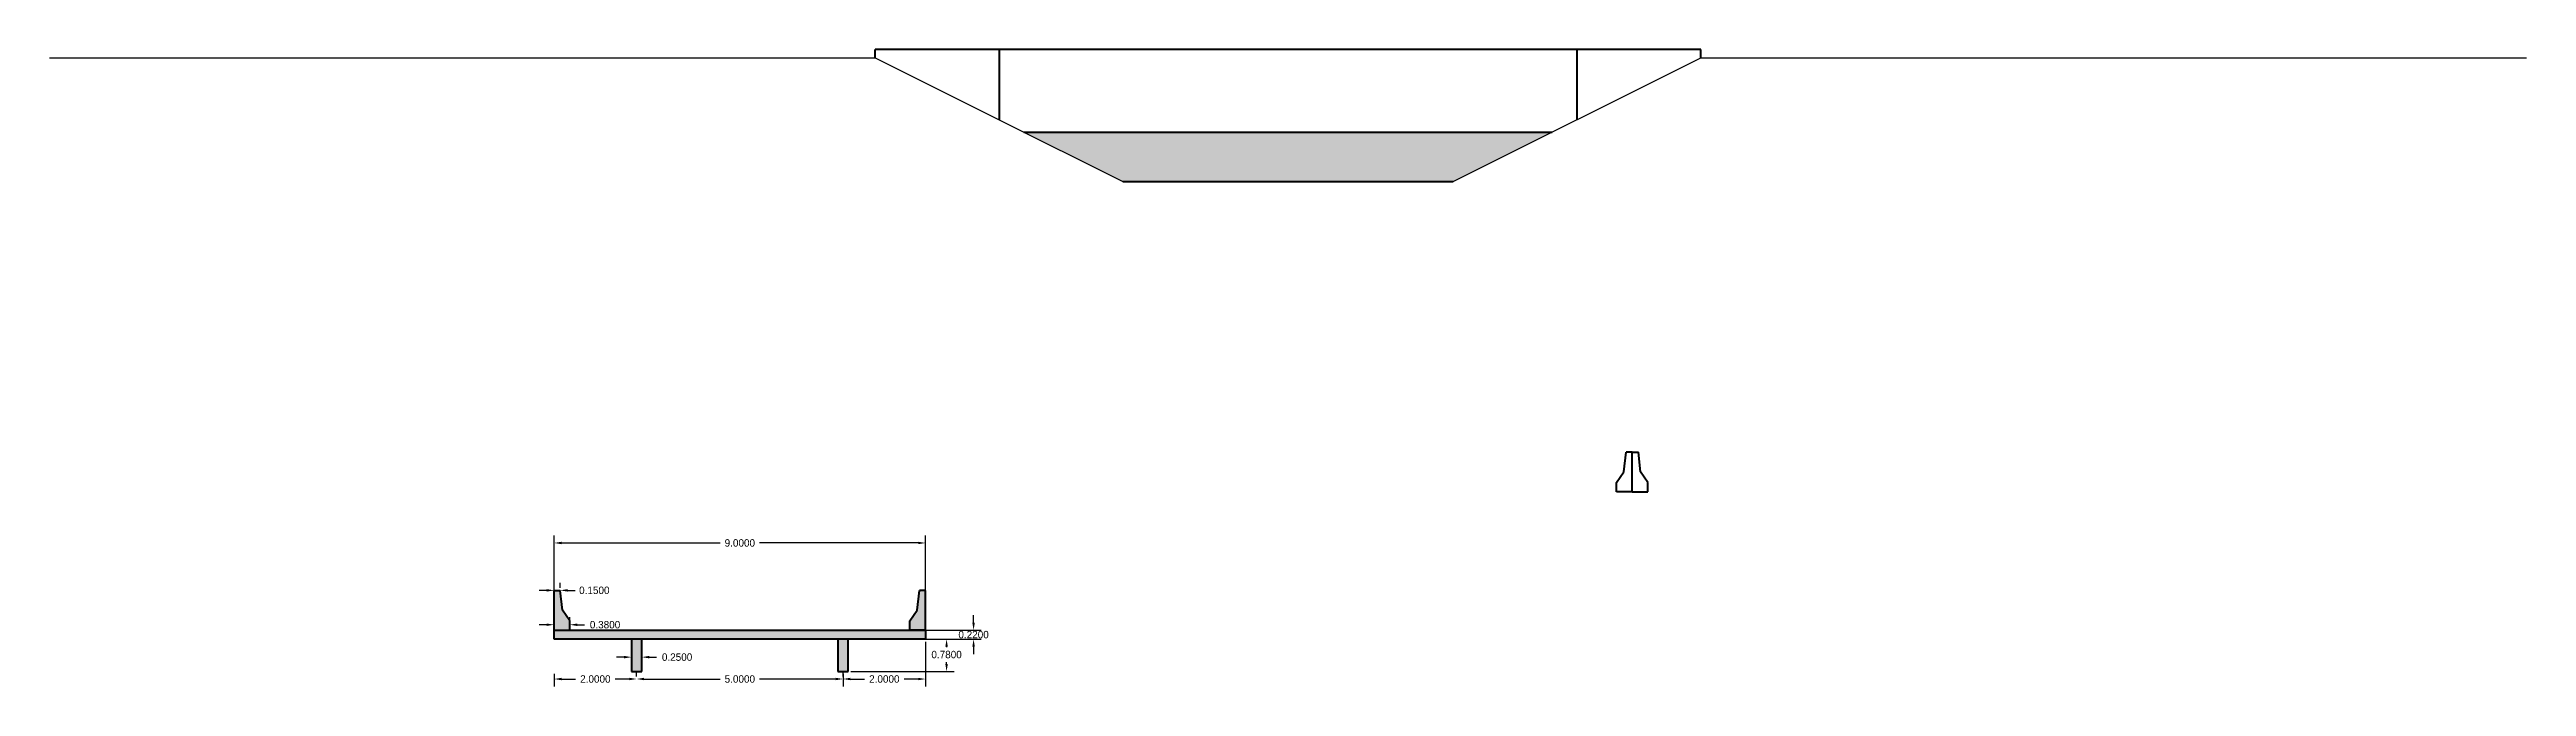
# Model space of a CAD drawing. Header units: millimetres. Extents: x -12 to 129, y -10 to 204.
# Drawn here: x 68.7 to 128.7, y 185.1 to 200.5 of the extents above; entities that cross this region are included whole.
import ezdxf

# ---------------------------------------------------------------- set-up
doc = ezdxf.new("R2010")
doc.units = ezdxf.units.MM
doc.layers.add('0 @ 1', color=7, linetype='Continuous')
doc.dimstyles.new('Annotative', dxfattribs={"dimtxt": 0.18, "dimasz": 0.18, "dimexe": 0.18, "dimexo": 0.0625, "dimgap": 0.09, "dimtad": 0, "dimtih": 1, "dimtoh": 1, "dimdec": 4, "dimzin": 0, "dimdsep": 46, "dimtxsty": 'Standard', "dimcen": 0.09, "dimadec": 0, "dimazin": 0, "dimtfac": 1, "dimtdec": 4, "dimtofl": 0, "dimtmove": 0, "dimatfit": 3, "dimfxl": 0, "dimtolj": 1, "dimtzin": 0, "dimarcsym": 0})

msp = doc.modelspace()

# ---------------------------------------------------------------- blocks, each defined once
blk = doc.blocks.new('*D4')
at = {"color": 0, "linetype": 'Continuous', "lineweight": -2, "ltscale": 0.5}
for p, q in [((80.89, 186.498), (80.89, 188.726)), ((81.07, 188.546), (84.91, 188.546)), ((89.71, 188.546), (85.87, 188.546)), ((89.89, 186.498), (89.89, 188.726))]:
    blk.add_line(p, q, dxfattribs=at)
at = {"color": 0, "linetype": 'Continuous', "lineweight": 140, "ltscale": 0.5}
for points in [[(81.07, 188.576), (81.07, 188.516), (80.89, 188.546)], [(89.71, 188.576), (89.71, 188.516), (89.89, 188.546)]]:
    blk.add_solid(points, dxfattribs=at)
at = {"layer": 'Defpoints', "color": 0, "linetype": 'Continuous', "lineweight": 140, "ltscale": 0.5}
for p in [(89.89, 188.546), (80.89, 186.435), (89.89, 186.435)]:
    blk.add_point(p, dxfattribs=at)
at = {"color": 0, "linetype": 'Continuous', "lineweight": 140, "ltscale": 0.5, "insert": (85.39, 188.546), "char_height": 0.18, "attachment_point": 5}
blk.add_mtext('\\A1;9.0000', dxfattribs=at)
blk = doc.blocks.new('*D5')
at = {"color": 0, "linetype": 'Continuous', "lineweight": -2, "ltscale": 0.5}
for p, q in [((82.89, 185.312), (82.89, 185.43)), ((83.07, 185.25), (84.91, 185.25)), ((87.71, 185.25), (85.87, 185.25)), ((87.89, 185.373), (87.89, 185.07))]:
    blk.add_line(p, q, dxfattribs=at)
at = {"color": 0, "linetype": 'Continuous', "lineweight": 140, "ltscale": 0.5}
for points in [[(83.07, 185.28), (83.07, 185.22), (82.89, 185.25)], [(87.71, 185.28), (87.71, 185.22), (87.89, 185.25)]]:
    blk.add_solid(points, dxfattribs=at)
at = {"layer": 'Defpoints', "color": 0, "linetype": 'Continuous', "lineweight": 140, "ltscale": 0.5}
for p in [(87.89, 185.435), (82.89, 185.25), (87.89, 185.25)]:
    blk.add_point(p, dxfattribs=at)
at = {"color": 0, "linetype": 'Continuous', "lineweight": 140, "ltscale": 0.5, "insert": (85.39, 185.25), "char_height": 0.18, "attachment_point": 5}
blk.add_mtext('\\A1;5.0000', dxfattribs=at)
blk = doc.blocks.new('*D7')
at = {"color": 0, "linetype": 'Continuous', "lineweight": -2, "ltscale": 0.5}
for p, q in [((82.89, 185.312), (82.89, 185.43)), ((80.89, 185.373), (80.89, 185.07)), ((81.07, 185.25), (81.41, 185.25)), ((82.71, 185.25), (82.37, 185.25))]:
    blk.add_line(p, q, dxfattribs=at)
at = {"color": 0, "linetype": 'Continuous', "lineweight": 140, "ltscale": 0.5}
for points in [[(81.07, 185.28), (81.07, 185.22), (80.89, 185.25)], [(82.71, 185.28), (82.71, 185.22), (82.89, 185.25)]]:
    blk.add_solid(points, dxfattribs=at)
at = {"layer": 'Defpoints', "color": 0, "linetype": 'Continuous', "lineweight": 140, "ltscale": 0.5}
for p in [(80.89, 185.435), (80.89, 185.25), (82.89, 185.25)]:
    blk.add_point(p, dxfattribs=at)
at = {"color": 0, "linetype": 'Continuous', "lineweight": 140, "ltscale": 0.5, "insert": (81.89, 185.25), "char_height": 0.18, "attachment_point": 5}
blk.add_mtext('\\A1;2.0000', dxfattribs=at)
blk = doc.blocks.new('*D6')
at = {"color": 0, "linetype": 'Continuous', "lineweight": -2, "ltscale": 0.5}
for p, q in [((89.89, 186.153), (89.89, 185.07)), ((87.89, 185.312), (87.89, 185.43)), ((88.07, 185.25), (88.41, 185.25)), ((89.71, 185.25), (89.37, 185.25))]:
    blk.add_line(p, q, dxfattribs=at)
at = {"color": 0, "linetype": 'Continuous', "lineweight": 140, "ltscale": 0.5}
for points in [[(88.07, 185.28), (88.07, 185.22), (87.89, 185.25)], [(89.71, 185.28), (89.71, 185.22), (89.89, 185.25)]]:
    blk.add_solid(points, dxfattribs=at)
at = {"layer": 'Defpoints', "color": 0, "linetype": 'Continuous', "lineweight": 140, "ltscale": 0.5}
for p in [(89.89, 186.215), (87.89, 185.25), (89.89, 185.25)]:
    blk.add_point(p, dxfattribs=at)
at = {"color": 0, "linetype": 'Continuous', "lineweight": 140, "ltscale": 0.5, "insert": (88.89, 185.25), "char_height": 0.18, "attachment_point": 5}
blk.add_mtext('\\A1;2.0000', dxfattribs=at)
blk = doc.blocks.new('*D8')
at = {"color": 0, "linetype": 'Continuous', "lineweight": -2, "ltscale": 0.5}
for p, q in [((82.585, 185.78), (82.405, 185.78)), ((82.765, 185.714), (82.765, 185.96)), ((83.015, 185.714), (83.015, 185.96)), ((83.195, 185.78), (83.375, 185.78))]:
    blk.add_line(p, q, dxfattribs=at)
at = {"color": 0, "linetype": 'Continuous', "lineweight": 140, "ltscale": 0.5}
for points in [[(82.585, 185.81), (82.585, 185.75), (82.765, 185.78)], [(83.195, 185.81), (83.195, 185.75), (83.015, 185.78)]]:
    blk.add_solid(points, dxfattribs=at)
at = {"layer": 'Defpoints', "color": 0, "linetype": 'Continuous', "lineweight": 140, "ltscale": 0.5}
for p in [(82.765, 185.652), (83.015, 185.78), (83.015, 185.652)]:
    blk.add_point(p, dxfattribs=at)
at = {"color": 0, "linetype": 'Continuous', "lineweight": 140, "ltscale": 0.5, "insert": (83.87, 185.78), "char_height": 0.18, "attachment_point": 5}
blk.add_mtext('\\A1;0.2500', dxfattribs=at)
blk = doc.blocks.new('*D10')
at = {"color": 0, "linetype": 'Continuous', "lineweight": -2, "ltscale": 0.5}
for p, q in [((80.71, 187.398), (80.53, 187.398)), ((80.89, 187.458), (80.89, 187.578)), ((81.04, 187.458), (81.04, 187.578)), ((81.22, 187.398), (81.4, 187.398))]:
    blk.add_line(p, q, dxfattribs=at)
at = {"color": 0, "linetype": 'Continuous', "lineweight": 140, "ltscale": 0.5}
for points in [[(80.71, 187.428), (80.71, 187.368), (80.89, 187.398)], [(81.22, 187.428), (81.22, 187.368), (81.04, 187.398)]]:
    blk.add_solid(points, dxfattribs=at)
at = {"layer": 'Defpoints', "color": 0, "linetype": 'Continuous', "lineweight": 140, "ltscale": 0.5}
for p in [(80.89, 187.395), (81.04, 187.398), (81.04, 187.395)]:
    blk.add_point(p, dxfattribs=at)
at = {"color": 0, "linetype": 'Continuous', "lineweight": 140, "ltscale": 0.5, "insert": (81.865, 187.398), "char_height": 0.18, "attachment_point": 5}
blk.add_mtext('\\A1;0.1500', dxfattribs=at)
blk = doc.blocks.new('*D12')
at = {"color": 0, "linetype": 'Continuous', "lineweight": -2, "ltscale": 0.5}
for p, q in [((80.89, 186.498), (80.89, 186.745)), ((81.27, 186.498), (81.27, 186.745)), ((80.71, 186.565), (80.53, 186.565)), ((81.45, 186.565), (81.63, 186.565))]:
    blk.add_line(p, q, dxfattribs=at)
at = {"color": 0, "linetype": 'Continuous', "lineweight": 140, "ltscale": 0.5}
for points in [[(80.71, 186.595), (80.71, 186.535), (80.89, 186.565)], [(81.45, 186.595), (81.45, 186.535), (81.27, 186.565)]]:
    blk.add_solid(points, dxfattribs=at)
at = {"layer": 'Defpoints', "color": 0, "linetype": 'Continuous', "lineweight": 140, "ltscale": 0.5}
for p in [(80.89, 186.435), (81.27, 186.565), (81.27, 186.435)]:
    blk.add_point(p, dxfattribs=at)
at = {"color": 0, "linetype": 'Continuous', "lineweight": 140, "ltscale": 0.5, "insert": (82.125, 186.565), "char_height": 0.18, "attachment_point": 5}
blk.add_mtext('\\A1;0.3800', dxfattribs=at)
blk = doc.blocks.new('*D14')
at = {"color": 0, "linetype": 'Continuous', "lineweight": -2, "ltscale": 0.5}
for p, q in [((88.077, 186.215), (90.578, 186.215)), ((90.398, 186.035), (90.398, 186.022)), ((88.077, 185.435), (90.578, 185.435)), ((90.398, 185.615), (90.398, 185.662))]:
    blk.add_line(p, q, dxfattribs=at)
at = {"color": 0, "linetype": 'Continuous', "lineweight": 140, "ltscale": 0.5}
for points in [[(90.368, 186.035), (90.428, 186.035), (90.398, 186.215)], [(90.368, 185.615), (90.428, 185.615), (90.398, 185.435)]]:
    blk.add_solid(points, dxfattribs=at)
at = {"layer": 'Defpoints', "color": 0, "linetype": 'Continuous', "lineweight": 140, "ltscale": 0.5}
for p in [(88.015, 186.215), (90.398, 186.215), (88.015, 185.435)]:
    blk.add_point(p, dxfattribs=at)
at = {"color": 0, "linetype": 'Continuous', "lineweight": 140, "ltscale": 0.5, "insert": (90.398, 185.842), "char_height": 0.18, "attachment_point": 5}
blk.add_mtext('\\A1;0.7800', dxfattribs=at)
blk = doc.blocks.new('*D16')
at = {"color": 0, "linetype": 'Continuous', "lineweight": -2, "ltscale": 0.5}
for p, q in [((91.052, 186.615), (91.052, 186.795)), ((89.572, 186.435), (91.232, 186.435)), ((89.572, 186.215), (91.232, 186.215)), ((91.052, 186.035), (91.052, 185.855))]:
    blk.add_line(p, q, dxfattribs=at)
at = {"color": 0, "linetype": 'Continuous', "lineweight": 140, "ltscale": 0.5}
for points in [[(91.022, 186.615), (91.082, 186.615), (91.052, 186.435)], [(91.022, 186.035), (91.082, 186.035), (91.052, 186.215)]]:
    blk.add_solid(points, dxfattribs=at)
at = {"layer": 'Defpoints', "color": 0, "linetype": 'Continuous', "lineweight": 140, "ltscale": 0.5}
for p in [(89.51, 186.435), (89.51, 186.215), (91.052, 186.215)]:
    blk.add_point(p, dxfattribs=at)
at = {"color": 0, "linetype": 'Continuous', "lineweight": 140, "ltscale": 0.5, "insert": (91.052, 186.325), "char_height": 0.18, "attachment_point": 5}
blk.add_mtext('\\A1;0.2200', dxfattribs=at)

# ---------------------------------------------------------------- dimensions: what is measured, and where the dimension line sits
at = {"layer": '0 @ 1', "linetype": 'Continuous', "lineweight": 140, "ltscale": 0.5}
for base, p1, p2, picture, middle in [((89.88992, 188.54593), (80.88992, 186.43534), (89.88992, 186.43534), '*D4', (85.38992, 188.54593)), ((89.88992, 185.24955), (87.88992, 185.24955), (89.88992, 186.21534), '*D6', (88.88992, 185.24955)), ((80.88992, 185.24955), (82.88992, 185.24955), (80.88992, 185.43534), '*D7', (81.88992, 185.24955)), ((83.01492, 185.78031), (82.76492, 185.65165), (83.01492, 185.65165), '*D8', (83.86992, 185.78031)), ((87.88992, 185.24955), (82.88992, 185.24955), (87.88992, 185.43534), '*D5', (85.38992, 185.24955))]:
    dim = msp.add_linear_dim(base=base, p1=p1, p2=p2, dimstyle='Annotative', override={"dimscale": 1, "dimtix": 0, "dimtofl": 0, "dimtmove": 0, "dimatfit": 3}, dxfattribs=at)
    dim.commit()
    dim.dimension.update_dxf_attribs({"geometry": picture, "text_midpoint": middle})
dim = msp.add_aligned_dim(p1=(80.88992, 187.39534), p2=(81.03992, 187.39534), distance=0.00305, dimstyle='Annotative', override={"dimscale": 1, "dimtix": 0, "dimtofl": 0, "dimtmove": 0, "dimatfit": 3}, dxfattribs=at)
dim.commit()
dim.dimension.update_dxf_attribs({"geometry": '*D10', "text_midpoint": (81.86492, 187.39838)})
for base, p1, p2, angle, picture, middle in [((81.26992, 186.56528), (80.88992, 186.43534), (81.26992, 186.43534), 0, '*D12', (82.12492, 186.56528)), ((91.05208, 186.21534), (89.50992, 186.43534), (89.50992, 186.21534), 270, '*D16', (91.05208, 186.32534)), ((90.39761, 186.21534), (88.01492, 185.43534), (88.01492, 186.21534), 90, '*D14', (90.39761, 185.84165))]:
    dim = msp.add_linear_dim(base=base, p1=p1, p2=p2, angle=angle, dimstyle='Annotative', override={"dimscale": 1, "dimtix": 0, "dimtofl": 0, "dimtmove": 0, "dimatfit": 3}, dxfattribs=at)
    dim.commit()
    dim.dimension.update_dxf_attribs({"geometry": picture, "text_midpoint": middle, "dimtype": 161})

# ---------------------------------------------------------------- hatches: boundary and pattern name
at = {"linetype": 'Continuous', "lineweight": 140, "ltscale": 0.5}
h = msp.add_hatch(color=256, dxfattribs=at)
h.dxf.hatch_style = 1
h.paths.add_polyline_path([(105.06843, 198.5), (92.26843, 198.5), (94.66843, 197.3), (102.66843, 197.3)])
h = msp.add_hatch(color=256, dxfattribs=at)
h.dxf.hatch_style = 1
h.paths.add_polyline_path([(102.86843, 197.4), (94.46843, 197.4), (94.66843, 197.3), (102.66843, 197.3)])
h = msp.add_hatch(color=256, dxfattribs=at)
h.dxf.hatch_style = 1
h.paths.add_polyline_path([(81.09178, 186.91534), (81.03992, 187.39534), (80.88992, 187.39534), (80.88992, 186.43534), (81.26992, 186.43534), (81.26992, 186.66034)])
h.paths.add_polyline_path([(89.88992, 187.39534), (89.73992, 187.39534), (89.68806, 186.91534), (89.50992, 186.66034), (89.50992, 186.43534), (89.88992, 186.43534)])
h = msp.add_hatch(color=256, dxfattribs=at)
h.dxf.hatch_style = 1
h.paths.add_polyline_path([(83.01492, 186.21534), (82.76492, 186.21534), (82.76492, 185.43534), (83.01492, 185.43534)])
h.paths.add_polyline_path([(89.88992, 186.43534), (89.50992, 186.43534), (80.88992, 186.43534), (80.88992, 186.21534), (89.88992, 186.21534)])
h.paths.add_polyline_path([(88.01492, 186.21534), (87.76492, 186.21534), (87.76492, 185.43534), (88.01492, 185.43534)])

# ---------------------------------------------------------------- linework, layer by layer
for p, q in [((88.66843, 200.3), (88.66843, 200.5)), ((91.66843, 200.5), (91.66843, 198.8)), ((105.66843, 200.5), (105.66843, 198.8)), ((108.66843, 200.3), (108.66843, 200.5)), ((92.26843, 198.5), (105.06843, 198.5)), ((94.66843, 197.3), (102.66843, 197.3)), ((106.62647, 190.01155), (106.80461, 190.26655)), ((106.80461, 190.26655), (106.85647, 190.74655)), ((107.00647, 190.74655), (106.85647, 190.74655)), ((107.00647, 189.78655), (107.00647, 190.74655)), ((107.00647, 190.74655), (107.15647, 190.74655)), ((107.00647, 189.78655), (107.00647, 190.74655)), ((107.20833, 190.26655), (107.15647, 190.74655)), ((107.38647, 190.01155), (107.20833, 190.26655)), ((106.62647, 189.78655), (106.62647, 190.01155)), ((107.00647, 189.78655), (106.62647, 189.78655)), ((107.00647, 189.78655), (107.38647, 189.78655)), ((107.38647, 189.78655), (107.38647, 190.01155)), ((80.88992, 186.43534), (80.88992, 187.39534)), ((80.88992, 187.39534), (81.03992, 187.39534)), ((81.09178, 186.91534), (81.03992, 187.39534)), ((89.68806, 186.91534), (89.73992, 187.39534)), ((89.88992, 187.39534), (89.73992, 187.39534)), ((89.88992, 186.43534), (89.88992, 187.39534)), ((89.88992, 186.43534), (89.88992, 187.39534)), ((81.26992, 186.66034), (81.09178, 186.91534)), ((81.26992, 186.43534), (81.26992, 186.66034)), ((89.50992, 186.66034), (89.68806, 186.91534)), ((89.50992, 186.43534), (89.50992, 186.66034)), ((80.88992, 186.43534), (89.88992, 186.43534)), ((80.88992, 186.21534), (80.88992, 186.43534)), ((80.88992, 186.43534), (81.26992, 186.43534)), ((89.88992, 186.21534), (80.88992, 186.21534)), ((83.01492, 186.21534), (82.76492, 186.21534)), ((82.76492, 186.21534), (82.76492, 185.43534)), ((83.01492, 185.43534), (83.01492, 186.21534)), ((88.01492, 186.21534), (87.76492, 186.21534)), ((87.76492, 186.21534), (87.76492, 185.43534)), ((88.01492, 185.43534), (88.01492, 186.21534)), ((89.88992, 186.43534), (89.50992, 186.43534)), ((89.88992, 186.43534), (89.88992, 186.21534)), ((82.76492, 185.43534), (83.01492, 185.43534)), ((87.76492, 185.43534), (88.01492, 185.43534))]:
    msp.add_line(p, q, dxfattribs=at)
for p, q in [((68.66843, 200.3), (88.66843, 200.3)), ((88.66843, 200.3), (91.66843, 198.8)), ((102.66843, 197.3), (108.66843, 200.3)), ((108.66843, 200.3), (128.66843, 200.3)), ((91.66843, 198.8), (94.66843, 197.3))]:
    msp.add_line(p, q)
msp.add_lwpolyline([(108.66843, 200.5), (88.66843, 200.5)], dxfattribs=at)

msp.set_redraw_order([(e.dxf.handle, doc.entitydb.next_handle()) for e in msp.query("TEXT MTEXT ATTDEF DIMENSION ARC_DIMENSION")])  # texts and dimensions are drawn at this point

doc.saveas('drawing.dxf')
